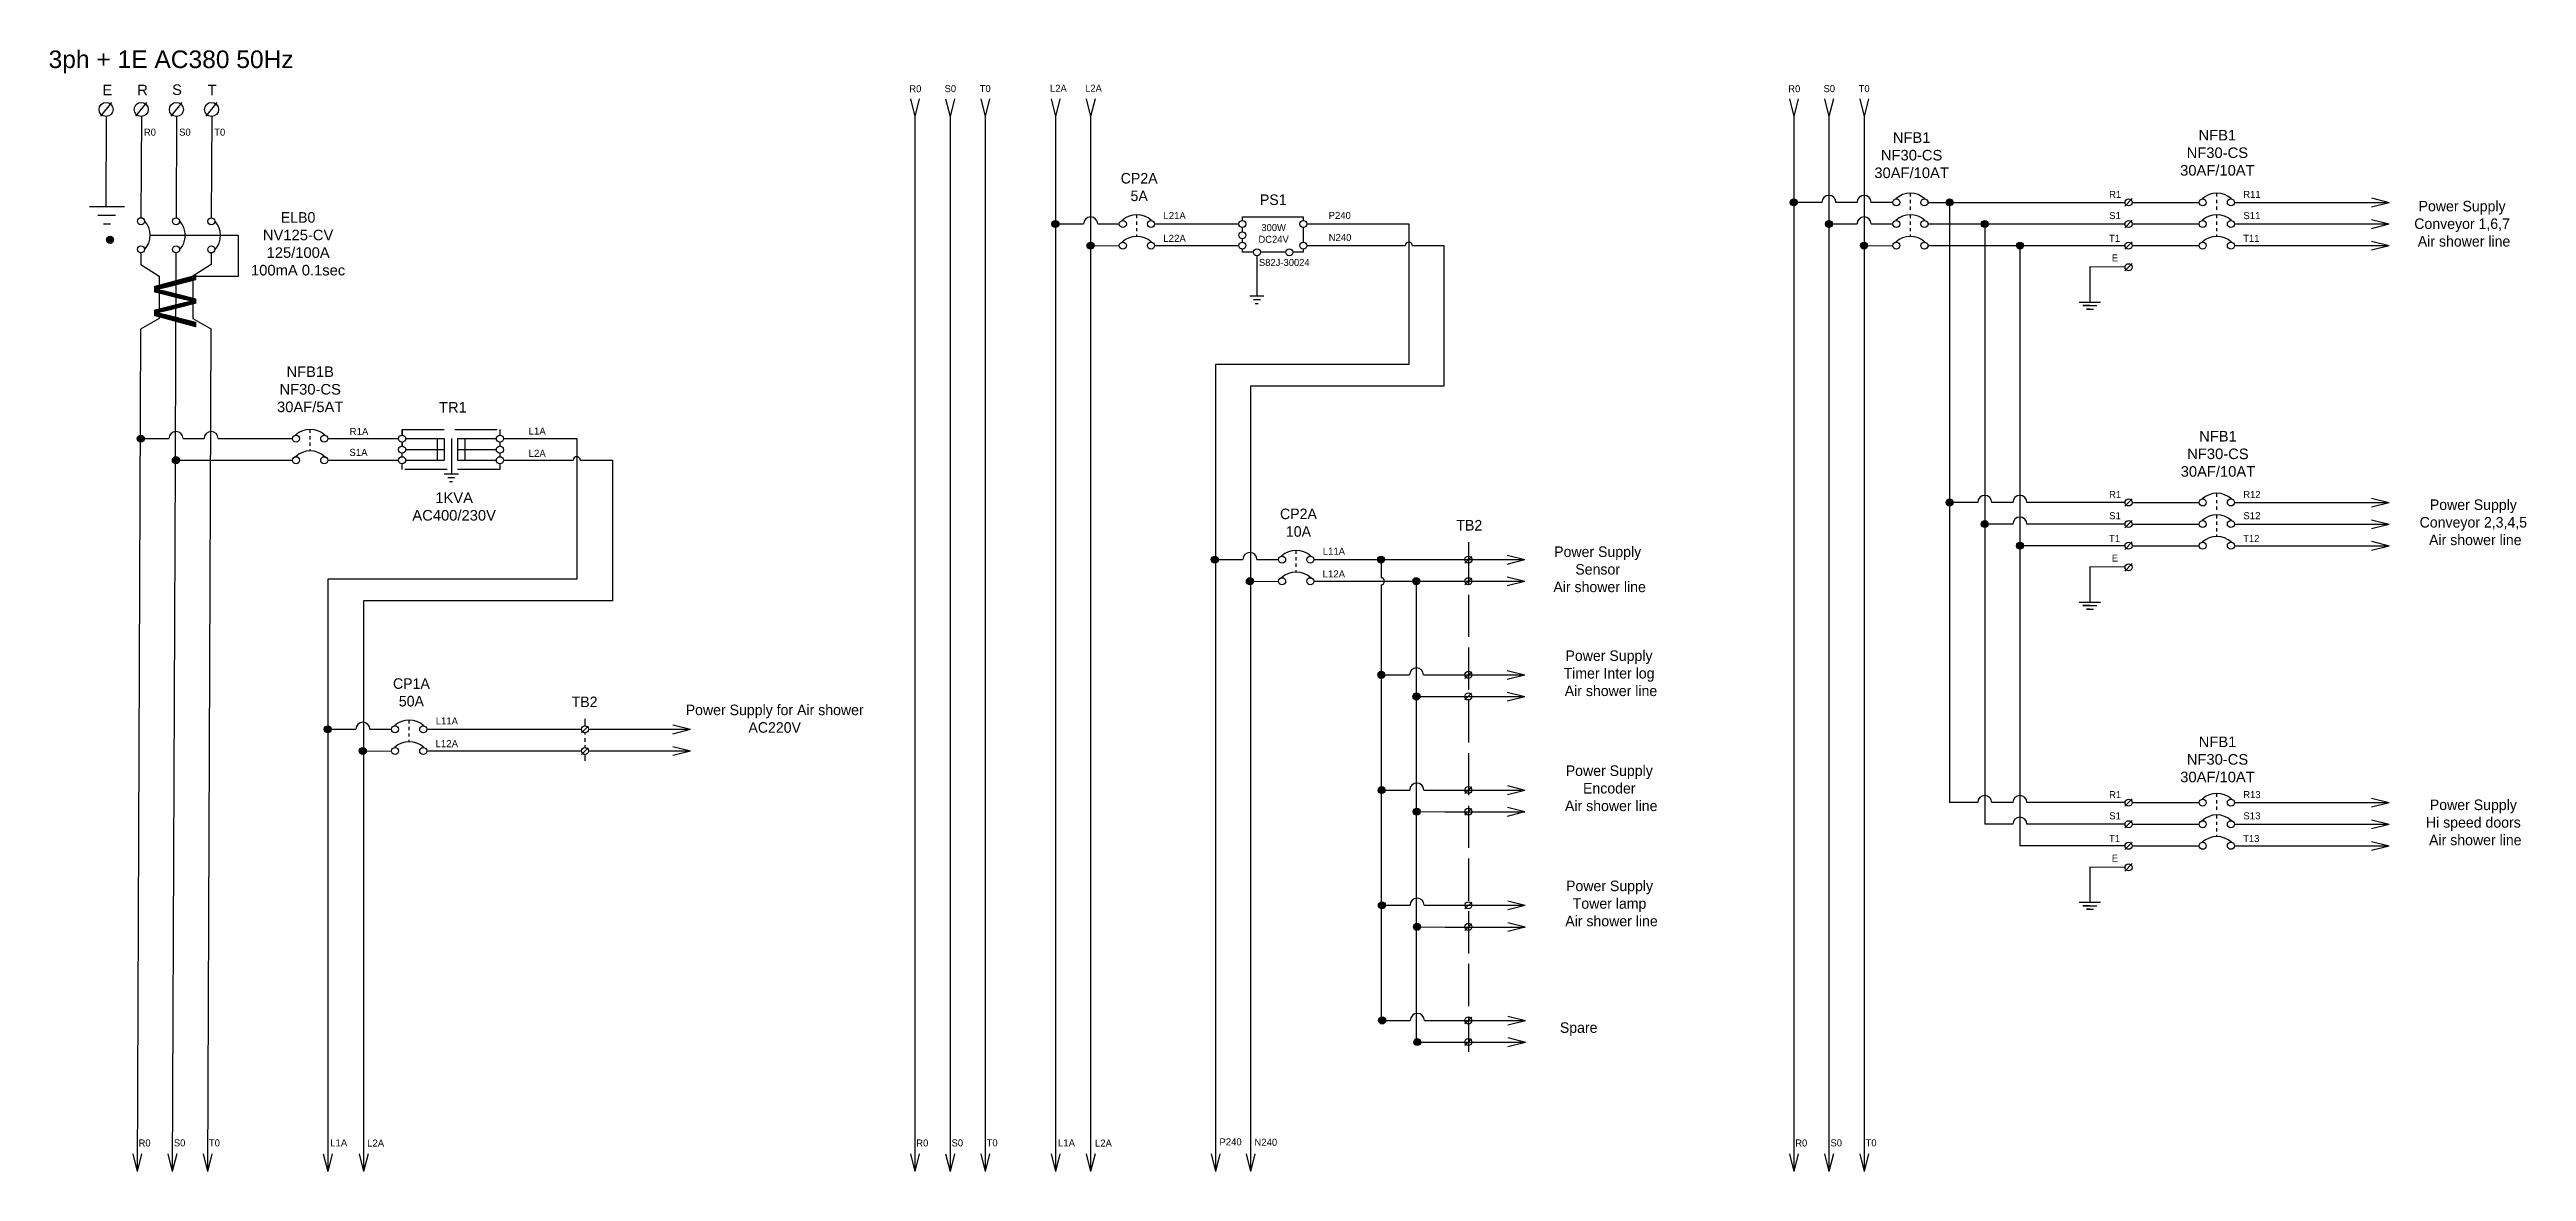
# Model space of a CAD drawing. Header units: millimetres. Extents: x 12275 to 14043, y 11466 to 13479.
# Drawn here: x 12465 to 13169, y 11466 to 11785 of the extents above; entities that cross this region are included whole.
import ezdxf

# ---------------------------------------------------------------- set-up
doc = ezdxf.new("R2010")
doc.units = ezdxf.units.MM
doc.linetypes.add('ACAD_ISO02W100', pattern=[15, 12, -3])
doc.styles.get("Standard").update_dxf_attribs({"font": 'arial.ttf'})

msp = doc.modelspace()

# ---------------------------------------------------------------- texts
at = {"attachment_point": 1}
for s, width, insert, char_height in [('3ph + 1E AC380 50Hz', 72.7469897, (12464.3882, 11784.81616), 5), ('E', 3.595205, (12479.67045, 11775.07276), 3), ('R', 3.595205, (12489.59822, 11775.07451), 3), ('S', 3.595205, (12499.50785, 11775.16483), 3), ('T', 3.595205, (12509.59817, 11775.07457), 3), ('{\\fCordia New|b0|i0|c0|p34;R0}', 14.7182816, (12709.21035, 11774.94795), 2), ('{\\fCordia New|b0|i0|c0|p34;S0}', 14.7182816, (12719.23889, 11774.97412), 2), ('{\\fCordia New|b0|i0|c0|p34;T0}', 14.7182816, (12729.22324, 11774.97458), 2), ('{\\fCordia New|b0|i0|c0|p34;L2A}', 14.7182816, (12749.23008, 11775.06521), 2), ('{\\fCordia New|b0|i0|c0|p34;L2A}', 14.7182816, (12759.21443, 11775.06566), 2), ('{\\fCordia New|b0|i0|c0|p34;R0}', 14.7182816, (12959.21035, 11774.94795), 2), ('{\\fCordia New|b0|i0|c0|p34;S0}', 14.7182816, (12969.23889, 11774.97412), 2), ('{\\fCordia New|b0|i0|c0|p34;T0}', 14.7182816, (12979.22324, 11774.97458), 2), ('{\\fCordia New|b0|i0|c0|p34;R0}', 14.7182816, (12491.49461, 11762.57426), 2), ('{\\fCordia New|b0|i0|c0|p34;S0}', 14.7182816, (12501.52315, 11762.60043), 2), ('{\\fCordia New|b0|i0|c0|p34;T0}', 14.7182816, (12511.5075, 11762.60089), 2), ('\\pxqc;NFB1\\PNF30-CS\\P30AF/10AT', 47.9426669, (12970.32403, 11761.54206), 3), ('\\pxqc;NFB1\\PNF30-CS\\P30AF/10AT', 47.9426669, (13057.29022, 11762.24142), 3), ('\\pxqc;{\\fCordia New|b0|i0|c0|p34;CP2A\\P5A}', 47.9426669, (12750.6099, 11749.98372), 3), ('{\\fCordia New|b0|i0|c0|p34;R1}', 14.7182816, (13050.47316, 11744.88676), 2), ('{\\fCordia New|b0|i0|c0|p34;R11}', 14.7182816, (13088.63291, 11744.88676), 2), ('\\pxqc;{\\fCordia New|b0|i0|c0|p34;ELB0}\\PNV125-CV\\P125/100A\\P100mA 0.1sec', 47.9426669, (12511.38477, 11738.84217), 3), ('{\\fCordia New|b0|i0|c0|p34;L}2{\\fCordia New|b0|i0|c0|p34;1A}', 14.7182816, (12781.50298, 11738.8609), 2), ('\\pxqc;{\\fCordia New|b0|i0|c0|p34;PS1}', 47.9426669, (12788.75992, 11743.87183), 3), ('{\\fCordia New|b0|i0|c0|p34;P}2{\\fCordia New|b0|i0|c0|p34;40}', 14.7182816, (12828.48007, 11738.91296), 2), ('{\\fCordia New|b0|i0|c0|p34;S}1', 14.7182816, (13050.50298, 11738.8609), 2), ('{\\fCordia New|b0|i0|c0|p34;S}11', 14.7182816, (13088.66273, 11738.8609), 2), ('\\pxqc;{\\fCordia New|b0|i0|c0|p34;Power Supply\\PConveyor 1,6,7  \\P Air shower line}', 47.9426669, (13126.89819, 11742.05298), 3), ('{\\fCordia New|b0|i0|c0|p34;L}22{\\fCordia New|b0|i0|c0|p34;A}', 14.7182816, (12781.45486, 11732.39755), 2), ('\\pxqc;{\\fCordia New|b0|i0|c0|p34;300W\\PDC24V}', 47.9426669, (12788.85511, 11735.44877), 2), ('{\\fCordia New|b0|i0|c0|p34;N}2{\\fCordia New|b0|i0|c0|p34;40}', 14.7182816, (12828.48007, 11732.64658), 2), ('{\\fCordia New|b0|i0|c0|p34;T1}', 14.7182816, (13050.45486, 11732.39755), 2), ('{\\fCordia New|b0|i0|c0|p34;T11}', 14.7182816, (13088.61461, 11732.39755), 2), ('\\pxqc;{\\fCordia New|b0|i0|c0|p34;S82J-30024}', 47.9426669, (12791.89693, 11725.53861), 2), ('{\\fCordia New|b0|i0|c0|p34;E}', 14.7182816, (13051.23136, 11726.81285), 2), ('\\pxqc;NFB1B\\PNF30-CS\\P30AF/5AT', 47.9426669, (12514.8216, 11694.97003), 3), ('TR1', 14.7182816, (12575.42318, 11684.83326), 3), ('R1{\\fCordia New|b0|i0|c0|p34;A}', 14.7182816, (12549.96902, 11677.44832), 2), ('{\\fCordia New|b0|i0|c0|p34;L}1{\\fCordia New|b0|i0|c0|p34;A}', 14.7182816, (12600.94789, 11677.58905), 2), ('\\pxqc;NFB1\\PNF30-CS\\P30AF/10AT', 47.9426669, (13057.45497, 11676.60803), 3), ('{\\fCordia New|b0|i0|c0|p34;S}1{\\fCordia New|b0|i0|c0|p34;A}', 14.7182816, (12549.96902, 11671.52099), 2), ('L2{\\fCordia New|b0|i0|c0|p34;A}', 14.7182816, (12600.8832, 11671.25459), 2), ('\\pxqc;1KVA\\PAC400/230V', 47.9426669, (12555.76518, 11659.12264), 3), ('\\pxqc;{\\fCordia New|b0|i0|c0|p34;CP2A\\P10A}', 47.9426669, (12795.92143, 11654.53299), 3), ('{\\fCordia New|b0|i0|c0|p34;S}1', 14.7182816, (13050.50298, 11653.51568), 2), ('{\\fCordia New|b0|i0|c0|p34;R1}', 14.7182816, (13050.47316, 11659.54154), 2), ('{\\fCordia New|b0|i0|c0|p34;S}12', 14.7182816, (13088.66273, 11653.51568), 2), ('{\\fCordia New|b0|i0|c0|p34;R12}', 14.7182816, (13088.63291, 11659.54154), 2), ('\\pxqc;{\\fCordia New|b0|i0|c0|p34;Power Supply\\PConveyor 2,3,4,5  \\P Air shower line}', 47.9426669, (13130.09784, 11657.14182), 3), ('{\\fCordia New|b0|i0|c0|p34;TB2}', 7.5302102, (12864.80371, 11651.30264), 3), ('{\\fCordia New|b0|i0|c0|p34;T1}', 14.7182816, (13050.45486, 11647.05233), 2), ('{\\fCordia New|b0|i0|c0|p34;T12}', 14.7182816, (13088.61461, 11647.05233), 2), ('{\\fCordia New|b0|i0|c0|p34;L}1{\\fCordia New|b0|i0|c0|p34;1A}', 14.7182816, (12826.81451, 11643.41017), 2), ('\\pxqc;{\\fCordia New|b0|i0|c0|p34;Power Supply\\PSensor  \\P Air shower line}', 47.9426669, (12881.02453, 11643.77836), 3), ('{\\fCordia New|b0|i0|c0|p34;E}', 14.7182816, (13051.23136, 11641.46763), 2), ('{\\fCordia New|b0|i0|c0|p34;L}12{\\fCordia New|b0|i0|c0|p34;A}', 14.7182816, (12826.7664, 11636.94682), 2), ('\\pxqc;{\\fCordia New|b0|i0|c0|p34;Power Supply\\PTimer Inter log  \\P Air shower line}', 47.9426669, (12884.24963, 11614.21335), 3), ('\\pxqc;{\\fCordia New|b0|i0|c0|p34;CP1A\\P50A}', 47.9426669, (12543.61211, 11606.27332), 3), ('{\\fCordia New|b0|i0|c0|p34;TB2}', 7.5302102, (12613.16013, 11601.07512), 3), ('\\pxqc;{\\fCordia New|b0|i0|c0|p34;Power Supply for Air shower \\PAC220V}', 47.9426669, (12646.9403, 11598.78983), 3), ('{\\fCordia New|b0|i0|c0|p34;L}1{\\fCordia New|b0|i0|c0|p34;1A}', 14.7182816, (12574.50519, 11595.15049), 2), ('\\pxqc;NFB1\\PNF30-CS\\P30AF/10AT', 47.9426669, (13057.32475, 11589.72033), 3), ('{\\fCordia New|b0|i0|c0|p34;L}12{\\fCordia New|b0|i0|c0|p34;A}', 14.7182816, (12574.45707, 11588.68715), 2), ('\\pxqc;{\\fCordia New|b0|i0|c0|p34;Power Supply\\PEncoder \\P Air shower line}', 47.9426669, (12884.32632, 11581.50786), 3), ('{\\fCordia New|b0|i0|c0|p34;R1}', 14.7182816, (13050.47316, 11574.19632), 2), ('{\\fCordia New|b0|i0|c0|p34;R13}', 14.7182816, (13088.63291, 11574.19632), 2), ('\\pxqc;{\\fCordia New|b0|i0|c0|p34;Power Supply\\PHi speed doors\\P Air shower line}', 47.9426669, (13130.09784, 11571.79661), 3), ('{\\fCordia New|b0|i0|c0|p34;T1}', 14.7182816, (13050.45486, 11561.70712), 2), ('{\\fCordia New|b0|i0|c0|p34;S}1', 14.7182816, (13050.50298, 11568.17046), 2), ('{\\fCordia New|b0|i0|c0|p34;T13}', 14.7182816, (13088.61461, 11561.70712), 2), ('{\\fCordia New|b0|i0|c0|p34;S}13', 14.7182816, (13088.66273, 11568.17046), 2), ('{\\fCordia New|b0|i0|c0|p34;E}', 14.7182816, (13051.23136, 11556.12241), 2), ('\\pxqc;{\\fCordia New|b0|i0|c0|p34;Power Supply\\PTower lamp \\P Air shower line}', 47.9426669, (12884.403, 11548.74363), 3), ('\\pxqc;{\\fCordia New|b0|i0|c0|p34;Spare}', 47.9426669, (12875.61914, 11508.44241), 3), ('{\\fCordia New|b0|i0|c0|p34;R0}', 14.7182816, (12489.98063, 11475.12313), 2), ('{\\fCordia New|b0|i0|c0|p34;S0}', 14.7182816, (12500.00918, 11475.1493), 2), ('{\\fCordia New|b0|i0|c0|p34;T0}', 14.7182816, (12509.99352, 11475.14975), 2), ('{\\fCordia New|b0|i0|c0|p34;L}1{\\fCordia New|b0|i0|c0|p34;A}', 14.7182816, (12544.49476, 11475.15498), 2), ('{\\fCordia New|b0|i0|c0|p34;L}2{\\fCordia New|b0|i0|c0|p34;A}', 14.7182816, (12554.9917, 11475.10146), 2), ('{\\fCordia New|b0|i0|c0|p34;R0}', 14.7182816, (12711.19126, 11475.12068), 2), ('{\\fCordia New|b0|i0|c0|p34;S0}', 14.7182816, (12721.2198, 11475.14685), 2), ('{\\fCordia New|b0|i0|c0|p34;T0}', 14.7182816, (12731.20415, 11475.14731), 2), ('{\\fCordia New|b0|i0|c0|p34;L}1{\\fCordia New|b0|i0|c0|p34;A}', 14.7182816, (12751.49255, 11475.15253), 2), ('{\\fCordia New|b0|i0|c0|p34;L}2{\\fCordia New|b0|i0|c0|p34;A}', 14.7182816, (12761.98949, 11475.09902), 2), ('{\\fCordia New|b0|i0|c0|p34;P}2{\\fCordia New|b0|i0|c0|p34;40}', 14.7182816, (12797.42172, 11475.43046), 2), ('{\\fCordia New|b0|i0|c0|p34;N}2{\\fCordia New|b0|i0|c0|p34;40}', 14.7182816, (12807.37542, 11475.3271), 2), ('{\\fCordia New|b0|i0|c0|p34;R0}', 14.7182816, (12961.19126, 11475.12068), 2), ('{\\fCordia New|b0|i0|c0|p34;S0}', 14.7182816, (12971.2198, 11475.14685), 2), ('{\\fCordia New|b0|i0|c0|p34;T0}', 14.7182816, (12981.20415, 11475.14731), 2)]:
    msp.add_mtext_dynamic_manual_height_columns(s, width=width, gutter_width=1, heights=[0], dxfattribs=dict(at, insert=insert, char_height=char_height))
at = {"insert": (12506.37999, 11721.14604), "char_height": 12, "attachment_point": 1, "rotation": 270}
msp.add_mtext_dynamic_manual_height_columns('{\\fCordia New|b0|i0|c0|p34;W}', width=33.9050868, gutter_width=1, heights=[0], dxfattribs=at)

# ---------------------------------------------------------------- hatches: boundary and pattern name
h = msp.add_hatch(color=256)
h.dxf.hatch_style = 1
h.paths.add_polyline_path([(12961.77834, 11741.62012, 1), (12959.77834, 11741.62012, 1)])
h = msp.add_hatch(color=256)
h.dxf.hatch_style = 1
h.paths.add_polyline_path([(13006.09784, 11741.62012, 1), (13004.09784, 11741.62012, 1)])
h = msp.add_hatch(color=256)
h.dxf.hatch_style = 1
h.paths.add_polyline_path([(12482.86161, 11730.95549, 1), (12480.86161, 11730.95549, 1)])
h = msp.add_hatch(color=256)
h.dxf.hatch_style = 1
h.paths.add_polyline_path([(12751.77834, 11735.47628, 1), (12749.77834, 11735.47628, 1)])
h = msp.add_hatch(color=256)
h.dxf.hatch_style = 1
h.paths.add_polyline_path([(12761.75355, 11729.33243, 1), (12759.75355, 11729.33243, 1)])
h = msp.add_hatch(color=256)
h.dxf.hatch_style = 1
h.paths.add_polyline_path([(12971.77834, 11735.47628, 1), (12969.77834, 11735.47628, 1)])
h = msp.add_hatch(color=256)
h.dxf.hatch_style = 1
h.paths.add_polyline_path([(12981.75355, 11729.33243, 1), (12979.75355, 11729.33243, 1)])
h = msp.add_hatch(color=256)
h.dxf.hatch_style = 1
h.paths.add_polyline_path([(13016.09784, 11735.47628, 1), (13014.09784, 11735.47628, 1)])
h = msp.add_hatch(color=256)
h.dxf.hatch_style = 1
h.paths.add_polyline_path([(13026.09784, 11729.33243, 1), (13024.09784, 11729.33243, 1)])
h = msp.add_hatch(color=256)
h.dxf.hatch_style = 1
h.paths.add_polyline_path([(12491.6208, 11674.445, 1), (12489.6208, 11674.445, 1)])
h = msp.add_hatch(color=256)
h.dxf.hatch_style = 1
h.paths.add_polyline_path([(12501.59601, 11668.30116, 1), (12499.59601, 11668.30116, 1)])
h = msp.add_hatch(color=256)
h.dxf.hatch_style = 1
h.paths.add_polyline_path([(13006.09784, 11656.27491, 1), (13004.09784, 11656.27491, 1)])
h = msp.add_hatch(color=256)
h.dxf.hatch_style = 1
h.paths.add_polyline_path([(13016.09784, 11650.13106, 1), (13014.09784, 11650.13106, 1)])
h = msp.add_hatch(color=256)
h.dxf.hatch_style = 1
h.paths.add_polyline_path([(12797.08988, 11640.02555, 1), (12795.08988, 11640.02555, 1)])
h = msp.add_hatch(color=256)
h.dxf.hatch_style = 1
h.paths.add_polyline_path([(12844.39429, 11640.02555, 1), (12842.39429, 11640.02555, 1)])
h = msp.add_hatch(color=256)
h.dxf.hatch_style = 1
h.paths.add_polyline_path([(13026.09784, 11643.98722, 1), (13024.09784, 11643.98722, 1)])
h = msp.add_hatch(color=256)
h.dxf.hatch_style = 1
h.paths.add_polyline_path([(12807.06509, 11633.8817, 1), (12805.06509, 11633.8817, 1)])
h = msp.add_hatch(color=256)
h.dxf.hatch_style = 1
h.paths.add_polyline_path([(12854.39429, 11633.8817, 1), (12852.39429, 11633.8817, 1)])
h = msp.add_hatch(color=256)
h.dxf.hatch_style = 1
h.paths.add_polyline_path([(12844.47098, 11607.26132, 1), (12842.47098, 11607.26132, 1)])
h = msp.add_hatch(color=256)
h.dxf.hatch_style = 1
h.paths.add_polyline_path([(12854.44619, 11601.11748, 1), (12852.44619, 11601.11748, 1)])
h = msp.add_hatch(color=256)
h.dxf.hatch_style = 1
h.paths.add_polyline_path([(12544.78055, 11591.76588, 1), (12542.78055, 11591.76588, 1)])
h = msp.add_hatch(color=256)
h.dxf.hatch_style = 1
h.paths.add_polyline_path([(12554.75576, 11585.62203, 1), (12552.75576, 11585.62203, 1)])
h = msp.add_hatch(color=256)
h.dxf.hatch_style = 1
h.paths.add_polyline_path([(12844.54766, 11574.4971, 1), (12842.54766, 11574.4971, 1)])
h = msp.add_hatch(color=256)
h.dxf.hatch_style = 1
h.paths.add_polyline_path([(12854.52287, 11568.35325, 1), (12852.52287, 11568.35325, 1)])
h = msp.add_hatch(color=256)
h.dxf.hatch_style = 1
h.paths.add_polyline_path([(12844.62435, 11541.73287, 1), (12842.62435, 11541.73287, 1)])
h = msp.add_hatch(color=256)
h.dxf.hatch_style = 1
h.paths.add_polyline_path([(12854.59956, 11535.58903, 1), (12852.59956, 11535.58903, 1)])
h = msp.add_hatch(color=256)
h.dxf.hatch_style = 1
h.paths.add_polyline_path([(12844.70104, 11508.96864, 1), (12842.70104, 11508.96864, 1)])
h = msp.add_hatch(color=256)
h.dxf.hatch_style = 1
h.paths.add_polyline_path([(12854.67624, 11502.8248, 1), (12852.67624, 11502.8248, 1)])

# ---------------------------------------------------------------- linework, layer by layer
for p, q in [((12479.2283, 11766.12102), (12482.37059, 11770.05799)), ((12480.77834, 11766.02726), (12480.67537, 11740.50948)), ((12489.2283, 11766.12102), (12492.37059, 11770.05799)), ((12490.77834, 11766.02726), (12490.66225, 11737.259)), ((12499.2283, 11766.12102), (12502.37059, 11770.05799)), ((12500.77834, 11766.02726), (12500.6622, 11737.24599)), ((12509.2283, 11766.12102), (12512.37059, 11770.05799)), ((12510.77834, 11766.02726), (12510.66215, 11737.23298)), ((12709.52834, 11771.02726), (12710.77834, 11766.02726)), ((12712.02834, 11771.02726), (12710.77834, 11766.02726)), ((12710.77834, 11766.02726), (12710.77834, 11466.02726)), ((12719.52834, 11771.02726), (12720.77834, 11766.02726)), ((12722.02834, 11771.02726), (12720.77834, 11766.02726)), ((12720.77834, 11766.02726), (12720.77834, 11466.02726)), ((12729.52834, 11771.02726), (12730.77834, 11766.02726)), ((12732.02834, 11771.02726), (12730.77834, 11766.02726)), ((12730.77834, 11766.02726), (12730.77834, 11466.02726)), ((12749.52834, 11771.02726), (12750.77834, 11766.02726)), ((12752.02834, 11771.02726), (12750.77834, 11766.02726)), ((12750.77834, 11766.02726), (12750.77834, 11466.02726)), ((12759.52834, 11771.02726), (12760.77834, 11766.02726)), ((12762.02834, 11771.02726), (12760.77834, 11766.02726)), ((12760.77834, 11766.02726), (12760.77834, 11466.02726)), ((12959.52834, 11771.02726), (12960.77834, 11766.02726)), ((12962.02834, 11771.02726), (12960.77834, 11766.02726)), ((12960.77834, 11766.02726), (12960.77834, 11742.62012)), ((12969.52834, 11771.02726), (12970.77834, 11766.02726)), ((12972.02834, 11771.02726), (12970.77834, 11766.02726)), ((12970.77834, 11766.02726), (12970.77834, 11466.02726)), ((12979.52834, 11771.02726), (12980.77834, 11766.02726)), ((12982.02834, 11771.02726), (12980.77834, 11766.02726)), ((12980.77834, 11766.02726), (12980.77834, 11466.02726)), ((12475.9961, 11740.48064), (12485.9961, 11740.48064)), ((12478.43324, 11738.00197), (12483.43324, 11738.00197)), ((12960.77834, 11740.62012), (12960.77834, 11466.02726)), ((12968.77834, 11741.62012), (12961.77834, 11741.62012)), ((12978.77834, 11741.62012), (12972.77834, 11741.62012)), ((12988.93809, 11741.62012), (12982.77834, 11741.62012)), ((12998.93809, 11741.62012), (13004.09784, 11741.62012)), ((12998.93809, 11741.62012), (13004.09784, 11741.62012)), ((13005.09784, 11740.62012), (13005.09784, 11657.27491)), ((13006.09784, 11741.62012), (13022.93809, 11741.62012)), ((13006.09784, 11741.62012), (13054.99177, 11741.62012)), ((13054.93111, 11740.55946), (13057.05243, 11742.68078)), ((13056.99177, 11741.62012), (13076.09784, 11741.62012)), ((13086.09784, 11741.62012), (13110.09784, 11741.62012)), ((13086.09784, 11741.62012), (13130.09784, 11741.62012)), ((13125.09784, 11742.87012), (13130.09784, 11741.62012)), ((13125.09784, 11740.37012), (13130.09784, 11741.62012)), ((12479.99992, 11735.52328), (12481.99992, 11735.52328)), ((12491.65822, 11736.25771), (12491.77952, 11736.25755)), ((12493.27963, 11732.25901), (12518.27963, 11732.25901)), ((12501.65816, 11736.2447), (12501.77947, 11736.24454)), ((12518.27963, 11732.25901), (12518.27963, 11721.25901)), ((12751.77834, 11735.47628), (12758.77834, 11735.47628)), ((12762.77834, 11735.47628), (12768.77834, 11735.47628)), ((12778.93809, 11735.47628), (12802.93809, 11735.47628)), ((12822.2702, 11735.47628), (12851.2702, 11735.47628)), ((12851.2702, 11735.47628), (12851.2702, 11695.47628)), ((12971.77834, 11735.47628), (12978.77834, 11735.47628)), ((12982.77834, 11735.47628), (12988.77834, 11735.47628)), ((12998.93809, 11735.47628), (13014.09784, 11735.47628)), ((12998.93809, 11735.47628), (13014.09784, 11735.47628)), ((13015.09784, 11734.47628), (13015.09784, 11651.13106)), ((13016.09784, 11735.47628), (13022.93809, 11735.47628)), ((13016.09784, 11735.47628), (13054.99177, 11735.47628)), ((13054.93111, 11734.41562), (13057.05243, 11736.53694)), ((13054.93111, 11728.27177), (13057.05243, 11730.39309)), ((13056.99177, 11735.47628), (13076.09784, 11735.47628)), ((13086.09784, 11735.47628), (13110.09784, 11735.47628)), ((13086.09784, 11735.47628), (13130.09784, 11735.47628)), ((13125.09784, 11736.72628), (13130.09784, 11735.47628)), ((13125.09784, 11734.22628), (13130.09784, 11735.47628)), ((13125.09784, 11730.58243), (13130.09784, 11729.33243)), ((12490.6208, 11726.98804), (12490.6219, 11727.25967)), ((12490.6208, 11726.98804), (12490.6208, 11723.98804)), ((12490.6208, 11723.98804), (12495.86805, 11720.60269)), ((12500.62185, 11727.24666), (12500.38792, 11669.27927)), ((12510.62289, 11723.98804), (12505.37565, 11720.60269)), ((12510.62179, 11727.23365), (12510.60866, 11723.97885)), ((12510.62289, 11726.98804), (12510.62179, 11727.25967)), ((12510.62289, 11726.98804), (12510.62289, 11723.98804)), ((12761.75355, 11729.33243), (12768.77834, 11729.2737)), ((12778.93809, 11729.33243), (12802.93809, 11729.33243)), ((12808.08268, 11726.43482), (12808.08268, 11725.05571)), ((12808.08268, 11725.05571), (12808.08268, 11715.05571)), ((12822.2702, 11729.33243), (12850.2702, 11729.33243)), ((12852.2702, 11729.33243), (12861.2702, 11729.33243)), ((12861.2702, 11729.33243), (12861.2702, 11689.33243)), ((12981.75355, 11729.33243), (12988.77834, 11729.2737)), ((12998.93809, 11729.33243), (13024.09784, 11729.33243)), ((13025.09784, 11728.33243), (13025.09784, 11644.98722)), ((13026.09784, 11729.33243), (13054.99177, 11729.33243)), ((13054.99177, 11723.18859), (13044.99217, 11723.27816)), ((13044.99217, 11723.27816), (13044.99217, 11713.27816)), ((13054.93111, 11722.12793), (13057.05243, 11724.24925)), ((13056.99177, 11729.33243), (13076.09784, 11729.33243)), ((13086.09784, 11729.33243), (13130.09784, 11729.33243)), ((13125.09784, 11728.08243), (13130.09784, 11729.33243)), ((12495.86805, 11720.60269), (12495.86805, 11708.60269)), ((12505.37565, 11720.60269), (12505.37565, 11708.60269)), ((12518.27963, 11720.55901), (12506.27963, 11720.55901)), ((12518.27963, 11721.25901), (12518.27963, 11720.55901)), ((12806.08268, 11715.05571), (12810.08268, 11715.05571)), ((12807.05752, 11713.95674), (12809.05752, 11713.95674)), ((12807.58724, 11712.85776), (12808.4283, 11712.85776)), ((13041.99217, 11713.27816), (13047.99217, 11713.27816)), ((13044.99217, 11712.27816), (13042.99217, 11712.27816)), ((13042.99217, 11712.27816), (13046.99217, 11712.27816)), ((13044.99217, 11711.27816), (13043.99217, 11711.27816)), ((13043.99217, 11711.27816), (13045.99217, 11711.27816)), ((12490.53441, 11705.57828), (12489.56772, 11466.0297)), ((12495.86805, 11708.60269), (12490.53441, 11705.57828)), ((12505.37565, 11708.60269), (12510.70929, 11705.57828)), ((12510.5348, 11705.67722), (12509.56772, 11466.0297)), ((12851.2702, 11695.47628), (12796.2702, 11695.47628)), ((12796.2702, 11695.47628), (12796.2702, 11466.02726)), ((12861.2702, 11689.33243), (12806.2702, 11689.33243)), ((12806.2702, 11689.33243), (12806.2702, 11466.02726)), ((12491.6208, 11674.445), (12498.6208, 11674.445)), ((12502.6208, 11674.445), (12508.6208, 11674.445)), ((12512.6208, 11674.445), (12533.78055, 11674.445)), ((12543.78055, 11674.445), (12563.9403, 11674.445)), ((12564.9403, 11677.01748), (12564.9403, 11675.445)), ((12565.9403, 11674.445), (12576.9403, 11674.445)), ((12574.9403, 11674.445), (12574.9403, 11668.30116)), ((12576.9403, 11674.445), (12576.9403, 11668.30116)), ((12578.9403, 11674.445), (12578.9403, 11664.445)), ((12580.73824, 11674.445), (12591.73824, 11674.445)), ((12580.73824, 11674.445), (12580.73824, 11668.30116)), ((12582.73824, 11674.445), (12582.73824, 11668.30116)), ((12592.73824, 11677.01748), (12592.73824, 11675.445)), ((12593.73824, 11674.445), (12614.61483, 11674.445)), ((12614.61483, 11674.445), (12614.61483, 11634.445)), ((12500.38004, 11667.32476), (12499.56772, 11466.0297)), ((12501.59601, 11668.30116), (12533.78055, 11668.30116)), ((12543.78055, 11668.30116), (12563.9403, 11668.30116)), ((12564.9403, 11673.445), (12564.9403, 11672.30116)), ((12565.9403, 11671.30116), (12576.9403, 11671.30116)), ((12565.9403, 11668.30116), (12576.9403, 11668.30116)), ((12580.73824, 11671.30116), (12591.73824, 11671.30116)), ((12580.73824, 11668.30116), (12591.73824, 11668.30116)), ((12592.73824, 11673.445), (12592.73824, 11672.30116)), ((12593.73824, 11668.30116), (12613.61483, 11668.30116)), ((12615.61483, 11668.30116), (12624.82718, 11668.30116)), ((12624.82718, 11668.30116), (12624.82718, 11628.30116)), ((12576.9403, 11664.445), (12580.9403, 11664.445)), ((12577.91514, 11663.34603), (12579.91514, 11663.34603)), ((12578.44486, 11662.24705), (12579.28592, 11662.24705)), ((13005.09784, 11655.27491), (13005.09784, 11570.92969)), ((13013.09784, 11656.27491), (13006.09784, 11656.27491)), ((13023.09784, 11656.27491), (13017.09784, 11656.27491)), ((13054.99177, 11656.27491), (13027.09784, 11656.27491)), ((13054.93111, 11655.21425), (13057.05243, 11657.33557)), ((13056.99177, 11656.27491), (13076.09784, 11656.27491)), ((13086.09784, 11656.27491), (13110.09784, 11656.27491)), ((13086.09784, 11656.27491), (13130.09784, 11656.27491)), ((13125.09784, 11657.52491), (13130.09784, 11656.27491)), ((13125.09784, 11655.02491), (13130.09784, 11656.27491)), ((13015.09784, 11649.13106), (13015.09784, 11564.78584)), ((13023.09784, 11650.13106), (13016.09784, 11650.13106)), ((13054.99177, 11650.13106), (13027.09784, 11650.13106)), ((13054.93111, 11649.0704), (13057.05243, 11651.19172)), ((13056.99177, 11650.13106), (13076.09784, 11650.13106)), ((13086.09784, 11650.13106), (13110.09784, 11650.13106)), ((13086.09784, 11650.13106), (13130.09784, 11650.13106)), ((13125.09784, 11651.38106), (13130.09784, 11650.13106)), ((13125.09784, 11648.88106), (13130.09784, 11650.13106)), ((12797.08988, 11640.02555), (12804.08988, 11640.02555)), ((12808.08988, 11640.02555), (12814.08988, 11640.02555)), ((12824.24963, 11640.02555), (12884.24963, 11640.02555)), ((12843.39429, 11640.02555), (12843.39429, 11634.8817)), ((12867.24963, 11639.02555), (12869.17485, 11640.91857)), ((12879.24963, 11641.27555), (12884.24963, 11640.02555)), ((12879.24963, 11638.77555), (12884.24963, 11640.02555)), ((13025.09784, 11642.98722), (13025.09784, 11558.642)), ((13054.99177, 11643.98722), (13026.09784, 11643.98722)), ((13054.93111, 11642.92656), (13057.05243, 11645.04788)), ((13054.93111, 11636.78271), (13057.05243, 11638.90403)), ((13056.99177, 11643.98722), (13076.09784, 11643.98722)), ((13086.09784, 11643.98722), (13130.09784, 11643.98722)), ((13125.09784, 11645.23722), (13130.09784, 11643.98722)), ((13125.09784, 11642.73722), (13130.09784, 11643.98722)), ((12614.61483, 11634.445), (12543.78055, 11634.445)), ((12543.78055, 11634.445), (12543.78055, 11466.0297)), ((12807.06509, 11633.8817), (12814.08988, 11633.82297)), ((12824.24963, 11633.8817), (12884.24963, 11633.8817)), ((12843.39429, 11632.8817), (12843.39429, 11508.01685)), ((12853.39429, 11633.8817), (12853.39429, 11501.86537)), ((12867.23262, 11632.8817), (12869.15784, 11634.77473)), ((12879.24963, 11635.1317), (12884.24963, 11633.8817)), ((12879.24963, 11632.6317), (12884.24963, 11633.8817)), ((13054.99177, 11637.84337), (13044.99217, 11637.93294)), ((13044.99217, 11637.93294), (13044.99217, 11627.93294)), ((12624.82718, 11628.30116), (12553.9929, 11628.30116)), ((12553.9929, 11628.30116), (12553.9929, 11466.0297)), ((13041.99217, 11627.93294), (13047.99217, 11627.93294)), ((13044.99217, 11626.93294), (13042.99217, 11626.93294)), ((13042.99217, 11626.93294), (13046.99217, 11626.93294)), ((13044.99217, 11625.93294), (13043.99217, 11625.93294)), ((13043.99217, 11625.93294), (13045.99217, 11625.93294)), ((12844.47098, 11607.26132), (12851.47098, 11607.26132)), ((12855.47098, 11607.26132), (12861.47098, 11607.26132)), ((12861.47098, 11607.26132), (12884.24963, 11607.26132)), ((12867.23262, 11606.26132), (12869.15784, 11608.15435)), ((12879.24963, 11608.51132), (12884.24963, 11607.26132)), ((12879.24963, 11606.01132), (12884.24963, 11607.26132)), ((12854.44619, 11601.11748), (12861.47098, 11601.05874)), ((12861.47098, 11601.05874), (12884.24963, 11601.05874)), ((12867.21562, 11600.11748), (12869.14084, 11602.0105)), ((12879.24963, 11602.36748), (12884.24963, 11601.11748)), ((12879.24963, 11599.86748), (12884.24963, 11601.11748)), ((12544.78055, 11591.76588), (12551.78055, 11591.76588)), ((12555.78055, 11591.76588), (12561.78055, 11591.76588)), ((12571.9403, 11591.76588), (12615.9403, 11591.76588)), ((12615.9403, 11590.76588), (12617.86552, 11592.6589)), ((12616.9403, 11594.76588), (12616.9403, 11592.76588)), ((12616.9403, 11590.76588), (12616.9403, 11590.24818)), ((12617.9403, 11591.76588), (12646.9403, 11591.76588)), ((12641.9403, 11593.01588), (12646.9403, 11591.76588)), ((12641.9403, 11590.51588), (12646.9403, 11591.76588)), ((12554.75576, 11585.62203), (12561.78055, 11585.5633)), ((12571.9403, 11585.62203), (12615.9403, 11585.62203)), ((12615.9403, 11584.62203), (12617.86552, 11586.51506)), ((12616.9403, 11589.24818), (12616.9403, 11588.24818)), ((12616.9403, 11587.24818), (12616.9403, 11586.62203)), ((12616.9403, 11584.62203), (12616.9403, 11582.76588)), ((12617.9403, 11585.62203), (12646.9403, 11585.62203)), ((12641.9403, 11586.87203), (12646.9403, 11585.62203)), ((12641.9403, 11584.37203), (12646.9403, 11585.62203)), ((12867.23262, 11573.4971), (12869.15784, 11575.39012)), ((12879.32632, 11575.7471), (12884.32632, 11574.4971)), ((12844.54766, 11574.4971), (12851.54766, 11574.4971)), ((12854.52287, 11568.35325), (12861.54766, 11568.29452)), ((12855.54766, 11574.4971), (12861.54766, 11574.4971)), ((12861.54766, 11574.4971), (12884.32632, 11574.4971)), ((12861.54766, 11568.29452), (12884.32632, 11568.29452)), ((12867.21562, 11567.35325), (12869.14084, 11569.24628)), ((12879.32632, 11573.2471), (12884.32632, 11574.4971)), ((12879.32632, 11569.60325), (12884.32632, 11568.35325)), ((12879.32632, 11567.10325), (12884.32632, 11568.35325)), ((13013.09784, 11570.92969), (13005.09784, 11570.92969)), ((13023.09784, 11570.92969), (13017.09784, 11570.92969)), ((13054.99177, 11570.92969), (13027.09784, 11570.92969)), ((13054.93111, 11569.86903), (13057.05243, 11571.99035)), ((13056.99177, 11570.92969), (13076.09784, 11570.92969)), ((13086.09784, 11570.92969), (13110.09784, 11570.92969)), ((13086.09784, 11570.92969), (13130.09784, 11570.92969)), ((13125.09784, 11572.17969), (13130.09784, 11570.92969)), ((13125.09784, 11569.67969), (13130.09784, 11570.92969)), ((13023.09784, 11564.78584), (13015.09784, 11564.78584)), ((13054.99177, 11564.78584), (13027.09784, 11564.78584)), ((13054.93111, 11563.72518), (13057.05243, 11565.8465)), ((13056.99177, 11564.78584), (13076.09784, 11564.78584)), ((13086.09784, 11564.78584), (13110.09784, 11564.78584)), ((13086.09784, 11564.78584), (13130.09784, 11564.78584)), ((13125.09784, 11566.03584), (13130.09784, 11564.78584)), ((13125.09784, 11563.53584), (13130.09784, 11564.78584)), ((13054.99177, 11558.642), (13025.09784, 11558.642)), ((13054.93111, 11557.58134), (13057.05243, 11559.70266)), ((13056.99177, 11558.642), (13076.09784, 11558.642)), ((13086.09784, 11558.642), (13130.09784, 11558.642)), ((13125.09784, 11559.892), (13130.09784, 11558.642)), ((13125.09784, 11557.392), (13130.09784, 11558.642)), ((13054.99177, 11552.49816), (13044.99217, 11552.58772)), ((13044.99217, 11552.58772), (13044.99217, 11542.58772)), ((13054.93111, 11551.4375), (13057.05243, 11553.55882)), ((12844.62435, 11541.73287), (12851.62435, 11541.73287)), ((12855.62435, 11541.73287), (12861.62435, 11541.73287)), ((12861.62435, 11541.73287), (12884.403, 11541.73287)), ((12867.23262, 11540.73287), (12869.15784, 11542.62589)), ((12879.403, 11542.98287), (12884.403, 11541.73287)), ((12879.403, 11540.48287), (12884.403, 11541.73287)), ((13041.99217, 11542.58772), (13047.99217, 11542.58772)), ((13044.99217, 11541.58772), (13042.99217, 11541.58772)), ((13042.99217, 11541.58772), (13046.99217, 11541.58772)), ((13044.99217, 11540.58772), (13043.99217, 11540.58772)), ((13043.99217, 11540.58772), (13045.99217, 11540.58772)), ((12854.59956, 11535.58903), (12861.62435, 11535.53029)), ((12861.62435, 11535.53029), (12884.403, 11535.53029)), ((12867.21562, 11534.58903), (12869.14084, 11536.48205)), ((12879.403, 11536.83903), (12884.403, 11535.58903)), ((12879.403, 11534.33903), (12884.403, 11535.58903)), ((12844.70104, 11508.96864), (12851.70104, 11508.96864)), ((12855.70104, 11508.96864), (12861.70104, 11508.96864)), ((12861.70104, 11508.96864), (12884.47969, 11508.96864)), ((12867.23262, 11507.96864), (12869.15784, 11509.86167)), ((12879.47969, 11510.21864), (12884.47969, 11508.96864)), ((12879.47969, 11507.71864), (12884.47969, 11508.96864)), ((12854.67624, 11502.8248), (12861.70104, 11502.76606)), ((12861.70104, 11502.76606), (12884.47969, 11502.76606)), ((12867.21562, 11501.8248), (12869.14084, 11503.71782)), ((12879.47969, 11504.0748), (12884.47969, 11502.8248)), ((12879.47969, 11501.5748), (12884.47969, 11502.8248)), ((12488.31772, 11471.0297), (12489.56772, 11466.0297)), ((12490.81772, 11471.0297), (12489.56772, 11466.0297)), ((12498.31772, 11471.0297), (12499.56772, 11466.0297)), ((12500.81772, 11471.0297), (12499.56772, 11466.0297)), ((12508.31772, 11471.0297), (12509.56772, 11466.0297)), ((12510.81772, 11471.0297), (12509.56772, 11466.0297)), ((12542.53055, 11471.0297), (12543.78055, 11466.0297)), ((12545.03055, 11471.0297), (12543.78055, 11466.0297)), ((12552.7429, 11471.0297), (12553.9929, 11466.0297)), ((12555.2429, 11471.0297), (12553.9929, 11466.0297)), ((12709.52834, 11471.02726), (12710.77834, 11466.02726)), ((12712.02834, 11471.02726), (12710.77834, 11466.02726)), ((12719.52834, 11471.02726), (12720.77834, 11466.02726)), ((12722.02834, 11471.02726), (12720.77834, 11466.02726)), ((12729.52834, 11471.02726), (12730.77834, 11466.02726)), ((12732.02834, 11471.02726), (12730.77834, 11466.02726)), ((12749.52834, 11471.02726), (12750.77834, 11466.02726)), ((12752.02834, 11471.02726), (12750.77834, 11466.02726)), ((12759.52834, 11471.02726), (12760.77834, 11466.02726)), ((12762.02834, 11471.02726), (12760.77834, 11466.02726)), ((12795.0202, 11471.02726), (12796.2702, 11466.02726)), ((12797.5202, 11471.02726), (12796.2702, 11466.02726)), ((12805.0202, 11471.02726), (12806.2702, 11466.02726)), ((12807.5202, 11471.02726), (12806.2702, 11466.02726)), ((12959.52834, 11471.02726), (12960.77834, 11466.02726)), ((12962.02834, 11471.02726), (12960.77834, 11466.02726)), ((12969.52834, 11471.02726), (12970.77834, 11466.02726)), ((12972.02834, 11471.02726), (12970.77834, 11466.02726)), ((12979.52834, 11471.02726), (12980.77834, 11466.02726)), ((12982.02834, 11471.02726), (12980.77834, 11466.02726))]:
    msp.add_line(p, q)
at = {"linetype": 'ACAD_ISO02W100'}
for p, q in [((12773.93809, 11737.10083), (12773.93809, 11738.09769)), ((12993.93809, 11743.24467), (12993.93809, 11744.24153)), ((12993.93809, 11741.39485), (12993.93809, 11742.31976)), ((12993.93809, 11739.54503), (12993.93809, 11740.46994)), ((12993.93809, 11737.10083), (12993.93809, 11738.09769)), ((13081.09784, 11743.24467), (13081.09784, 11744.24153)), ((13081.09784, 11741.39485), (13081.09784, 11742.31976)), ((13081.09784, 11739.54503), (13081.09784, 11740.46994)), ((13081.09784, 11737.10083), (13081.09784, 11738.09769)), ((12773.93809, 11735.25101), (12773.93809, 11736.17592)), ((12773.93809, 11733.40119), (12773.93809, 11734.3261)), ((12773.93809, 11732.01856), (12773.93809, 11732.47627)), ((12993.93809, 11735.25101), (12993.93809, 11736.17592)), ((12993.93809, 11733.40119), (12993.93809, 11734.3261)), ((12993.93809, 11732.01856), (12993.93809, 11732.47627)), ((13081.09784, 11735.25101), (13081.09784, 11736.17592)), ((13081.09784, 11733.40119), (13081.09784, 11734.3261)), ((13081.09784, 11732.01856), (13081.09784, 11732.47627)), ((12538.78055, 11676.06955), (12538.78055, 11677.06641)), ((12538.78055, 11674.21973), (12538.78055, 11675.14464)), ((12538.78055, 11672.36991), (12538.78055, 11673.29482)), ((12538.78055, 11670.98728), (12538.78055, 11671.445)), ((13081.09784, 11657.89946), (13081.09784, 11658.89632)), ((13081.09784, 11656.04963), (13081.09784, 11656.97455)), ((13081.09784, 11654.19981), (13081.09784, 11655.12472)), ((13081.09784, 11651.75561), (13081.09784, 11652.75247)), ((13081.09784, 11649.90579), (13081.09784, 11650.8307)), ((13081.09784, 11648.05597), (13081.09784, 11648.98088)), ((13081.09784, 11646.67334), (13081.09784, 11647.13106)), ((12819.24963, 11641.6501), (12819.24963, 11642.64696)), ((12819.24963, 11639.80028), (12819.24963, 11640.72519)), ((12819.24963, 11637.95045), (12819.24963, 11638.87537)), ((12868.24963, 11645.02555), (12868.24963, 11500.02555)), ((12819.24963, 11636.56783), (12819.24963, 11637.02554)), ((12566.9403, 11593.39043), (12566.9403, 11594.38729)), ((12566.9403, 11591.5406), (12566.9403, 11592.46551)), ((12566.9403, 11589.69078), (12566.9403, 11590.61569)), ((12566.9403, 11588.30815), (12566.9403, 11588.76587)), ((13081.09784, 11572.55424), (13081.09784, 11573.5511)), ((13081.09784, 11570.70442), (13081.09784, 11571.62933)), ((13081.09784, 11568.8546), (13081.09784, 11569.77951)), ((13081.09784, 11566.4104), (13081.09784, 11567.40725)), ((13081.09784, 11564.56057), (13081.09784, 11565.48548)), ((13081.09784, 11562.71075), (13081.09784, 11563.63566)), ((13081.09784, 11561.32812), (13081.09784, 11561.78584))]:
    msp.add_line(p, q, dxfattribs=at)
for points in [[(12803.93809, 11736.47628), (12803.93809, 11737.4978), (12821.2702, 11737.4978), (12821.2702, 11736.47628)], [(12803.93809, 11733.26972), (12803.93809, 11734.47628)], [(12803.93809, 11730.33243), (12803.93809, 11731.26972)], [(12821.2702, 11734.47628), (12821.2702, 11730.33243)], [(12807.08268, 11727.43482), (12803.93809, 11727.43482), (12803.93809, 11728.33243)], [(12816.29916, 11727.43482), (12809.08268, 11727.43482)], [(12821.2702, 11728.33243), (12821.2702, 11727.43482), (12818.29916, 11727.43482)]]:
    msp.add_lwpolyline(points)
for points in [[(12564.9403, 11675.445), (12564.9403, 11677.01748), (12592.73824, 11677.01748), (12592.73824, 11675.445)], [(12564.9403, 11672.30116), (12564.9403, 11673.445)], [(12564.9403, 11669.30116), (12564.9403, 11670.30116)], [(12592.73824, 11667.30116), (12592.73824, 11665.67833), (12564.9403, 11665.67833), (12564.9403, 11667.30116)], [(12592.73824, 11673.445), (12592.73824, 11672.30116)], [(12592.73824, 11670.30116), (12592.73824, 11669.30116)]]:
    msp.add_lwpolyline(points, dxfattribs=at)
for centre, radius in [((12480.7403, 11768.0412), 2), ((12490.7403, 11768.0412), 2), ((12500.7403, 11768.0412), 2), ((12510.7403, 11768.0412), 2), ((12960.77834, 11741.62012), 1), ((12989.93809, 11741.62012), 1), ((12989.93809, 11741.62012), 1), ((12997.93809, 11741.62012), 1), ((12997.93809, 11741.62012), 1), ((13005.09784, 11741.62012), 1), ((13055.99177, 11741.62012), 1), ((13077.09784, 11741.62012), 1), ((13077.09784, 11741.62012), 1), ((13085.09784, 11741.62012), 1), ((13085.09784, 11741.62012), 1), ((12481.86161, 11730.95549), 1), ((12490.65822, 11736.25901), 1), ((12490.65822, 11736.25901), 1), ((12500.65816, 11736.246), 1), ((12500.65816, 11736.246), 1), ((12510.65811, 11736.23299), 1), ((12510.65811, 11736.23299), 1), ((12750.77834, 11735.47628), 1), ((12760.75355, 11729.33243), 1), ((12769.93809, 11735.47628), 1), ((12769.93809, 11729.33243), 1), ((12777.93809, 11735.47628), 1), ((12777.93809, 11729.33243), 1), ((12803.93809, 11735.47628), 1), ((12803.93809, 11732.26972), 1), ((12803.93809, 11729.33243), 1), ((12821.2702, 11735.47628), 1), ((12821.2702, 11729.33243), 1), ((12970.77834, 11735.47628), 1), ((12980.75355, 11729.33243), 1), ((12989.93809, 11735.47628), 1), ((12989.93809, 11735.47628), 1), ((12989.93809, 11729.33243), 1), ((12997.93809, 11735.47628), 1), ((12997.93809, 11735.47628), 1), ((12997.93809, 11729.33243), 1), ((13015.09784, 11735.47628), 1), ((13025.09784, 11729.33243), 1), ((13055.99177, 11735.47628), 1), ((13055.99177, 11729.33243), 1), ((13077.09784, 11735.47628), 1), ((13077.09784, 11735.47628), 1), ((13077.09784, 11729.33243), 1), ((13085.09784, 11735.47628), 1), ((13085.09784, 11735.47628), 1), ((13085.09784, 11729.33243), 1), ((12490.65822, 11728.25901), 1), ((12490.65822, 11728.25901), 1), ((12500.65816, 11728.246), 1), ((12500.65816, 11728.246), 1), ((12510.65811, 11728.23299), 1), ((12510.65811, 11728.23299), 1), ((12808.08268, 11727.43482), 1), ((12817.29916, 11727.43482), 1), ((13055.99177, 11723.18859), 1), ((12490.6208, 11674.445), 1), ((12534.78055, 11674.445), 1), ((12542.78055, 11674.445), 1), ((12564.9403, 11674.445), 1), ((12592.73824, 11674.445), 1), ((12500.59601, 11668.30116), 1), ((12534.78055, 11668.30116), 1), ((12542.78055, 11668.30116), 1), ((12564.9403, 11671.30116), 1), ((12564.9403, 11668.30116), 1), ((12592.73824, 11671.30116), 1), ((12592.73824, 11668.30116), 1), ((13005.09784, 11656.27491), 1), ((13055.99177, 11656.27491), 1), ((13077.09784, 11656.27491), 1), ((13077.09784, 11656.27491), 1), ((13085.09784, 11656.27491), 1), ((13085.09784, 11656.27491), 1), ((13015.09784, 11650.13106), 1), ((13055.99177, 11650.13106), 1), ((13077.09784, 11650.13106), 1), ((13077.09784, 11650.13106), 1), ((13085.09784, 11650.13106), 1), ((13085.09784, 11650.13106), 1), ((12796.08988, 11640.02555), 1), ((12815.24963, 11640.02555), 1), ((12823.24963, 11640.02555), 1), ((12843.39429, 11640.02555), 1), ((12868.24963, 11640.02555), 1), ((13025.09784, 11643.98722), 1), ((13055.99177, 11643.98722), 1), ((13055.99177, 11637.84337), 1), ((13077.09784, 11643.98722), 1), ((13085.09784, 11643.98722), 1), ((12806.06509, 11633.8817), 1), ((12815.24963, 11633.8817), 1), ((12823.24963, 11633.8817), 1), ((12853.39429, 11633.8817), 1), ((12868.23262, 11633.8817), 1), ((12843.47098, 11607.26132), 1), ((12868.23262, 11607.26132), 1), ((12853.44619, 11601.11748), 1), ((12868.21562, 11601.11748), 1), ((12543.78055, 11591.76588), 1), ((12562.9403, 11591.76588), 1), ((12570.9403, 11591.76588), 1), ((12616.9403, 11591.76588), 1), ((12553.75576, 11585.62203), 1), ((12562.9403, 11585.62203), 1), ((12570.9403, 11585.62203), 1), ((12616.9403, 11585.62203), 1), ((12843.54766, 11574.4971), 1), ((12868.23262, 11574.4971), 1), ((12853.52287, 11568.35325), 1), ((12868.21562, 11568.35325), 1), ((13055.99177, 11570.92969), 1), ((13077.09784, 11570.92969), 1), ((13077.09784, 11570.92969), 1), ((13085.09784, 11570.92969), 1), ((13085.09784, 11570.92969), 1), ((13055.99177, 11564.78584), 1), ((13077.09784, 11564.78584), 1), ((13077.09784, 11564.78584), 1), ((13085.09784, 11564.78584), 1), ((13085.09784, 11564.78584), 1), ((13055.99177, 11558.642), 1), ((13077.09784, 11558.642), 1), ((13085.09784, 11558.642), 1), ((13055.99177, 11552.49816), 1), ((12843.62435, 11541.73287), 1), ((12868.23262, 11541.73287), 1), ((12853.59956, 11535.58903), 1), ((12868.21562, 11535.58903), 1), ((12843.70104, 11508.96864), 1), ((12868.23262, 11508.96864), 1), ((12853.67624, 11502.8248), 1), ((12868.21562, 11502.8248), 1)]:
    msp.add_circle(centre, radius)
for centre, radius, start, end in [((12760.77834, 11735.47628), 2, 0, 180), ((12773.93809, 11732.01856), 6.07913, 47.01668858, 132.98331142), ((12970.77834, 11741.62012), 2, 0, 180), ((12980.77834, 11741.62012), 2, 0, 180), ((12980.77834, 11735.47628), 2, 0, 180), ((12993.93809, 11738.1624), 6.07913, 47.01668858, 132.98331142), ((12993.93809, 11738.1624), 6.07913, 47.01668858, 132.98331142), ((12993.93809, 11732.01856), 6.07913, 47.01668858, 132.98331142), ((12993.93809, 11732.01856), 6.07913, 47.01668858, 132.98331142), ((13081.09784, 11738.1624), 6.07913, 47.01668858, 132.98331142), ((13081.09784, 11738.1624), 6.07913, 47.01668858, 132.98331142), ((13081.09784, 11732.01856), 6.07913, 47.01668858, 132.98331142), ((13081.09784, 11732.01856), 6.07913, 47.01668858, 132.98331142), ((12487.20049, 11732.25901), 6.07913, 317.01668858, 42.98331142), ((12487.20049, 11732.25901), 6.07913, 317.01668858, 42.98331142), ((12497.20044, 11732.246), 6.07913, 317.01668858, 42.98331142), ((12497.20044, 11732.246), 6.07913, 317.01668858, 42.98331142), ((12507.20039, 11732.23299), 6.07913, 317.01668858, 42.98331142), ((12507.20039, 11732.23299), 6.07913, 317.01668858, 42.98331142), ((12773.93809, 11725.87471), 6.07913, 47.01668858, 132.98331142), ((12851.2702, 11729.33243), 1, 0, 180), ((12993.93809, 11725.87471), 6.07913, 47.01668858, 132.98331142), ((13081.09784, 11725.87471), 6.07913, 47.01668858, 132.98331142), ((12500.6208, 11674.445), 2, 0, 180), ((12510.6208, 11674.445), 2, 0, 180), ((12538.78055, 11670.98728), 6.07913, 47.01668858, 132.98331142), ((12538.78055, 11664.84344), 6.07913, 47.01668858, 132.98331142), ((12614.61483, 11668.30116), 1, 0, 180), ((13015.09784, 11656.27491), 2, 0, 180), ((13025.09784, 11656.27491), 2, 0, 180), ((13081.09784, 11652.81718), 6.07913, 47.01668858, 132.98331142), ((13081.09784, 11652.81718), 6.07913, 47.01668858, 132.98331142), ((13025.09784, 11650.13106), 2, 0, 180), ((13081.09784, 11646.67334), 6.07913, 47.01668858, 132.98331142), ((13081.09784, 11646.67334), 6.07913, 47.01668858, 132.98331142), ((13081.09784, 11640.5295), 6.07913, 47.01668858, 132.98331142), ((12806.08988, 11640.02555), 2, 0, 180), ((12819.24963, 11636.56783), 6.07913, 47.01668858, 132.98331142), ((12819.24963, 11630.42398), 6.07913, 47.01668858, 132.98331142), ((12843.39429, 11633.8817), 1, 270, 90), ((12853.47098, 11607.26132), 2, 0, 180), ((12553.78055, 11591.76588), 2, 0, 180), ((12566.9403, 11588.30815), 6.07913, 47.01668858, 132.98331142), ((12566.9403, 11582.16431), 6.07913, 47.01668858, 132.98331142), ((12853.54766, 11574.4971), 2, 0, 180), ((13015.09784, 11570.92969), 2, 0, 180), ((13025.09784, 11570.92969), 2, 0, 180), ((13081.09784, 11567.47197), 6.07913, 47.01668858, 132.98331142), ((13081.09784, 11567.47197), 6.07913, 47.01668858, 132.98331142), ((13025.09784, 11564.78584), 2, 0, 180), ((13081.09784, 11561.32812), 6.07913, 47.01668858, 132.98331142), ((13081.09784, 11561.32812), 6.07913, 47.01668858, 132.98331142), ((13081.09784, 11555.18428), 6.07913, 47.01668858, 132.98331142), ((12853.62435, 11541.73287), 2, 0, 180), ((12853.70104, 11508.96864), 2, 0, 180)]:
    msp.add_arc(centre, radius, start, end)

msp.set_redraw_order([(e.dxf.handle, doc.entitydb.next_handle()) for e in msp.query("TEXT MTEXT ATTDEF DIMENSION ARC_DIMENSION")])  # texts and dimensions are drawn at this point

doc.saveas('drawing.dxf')
